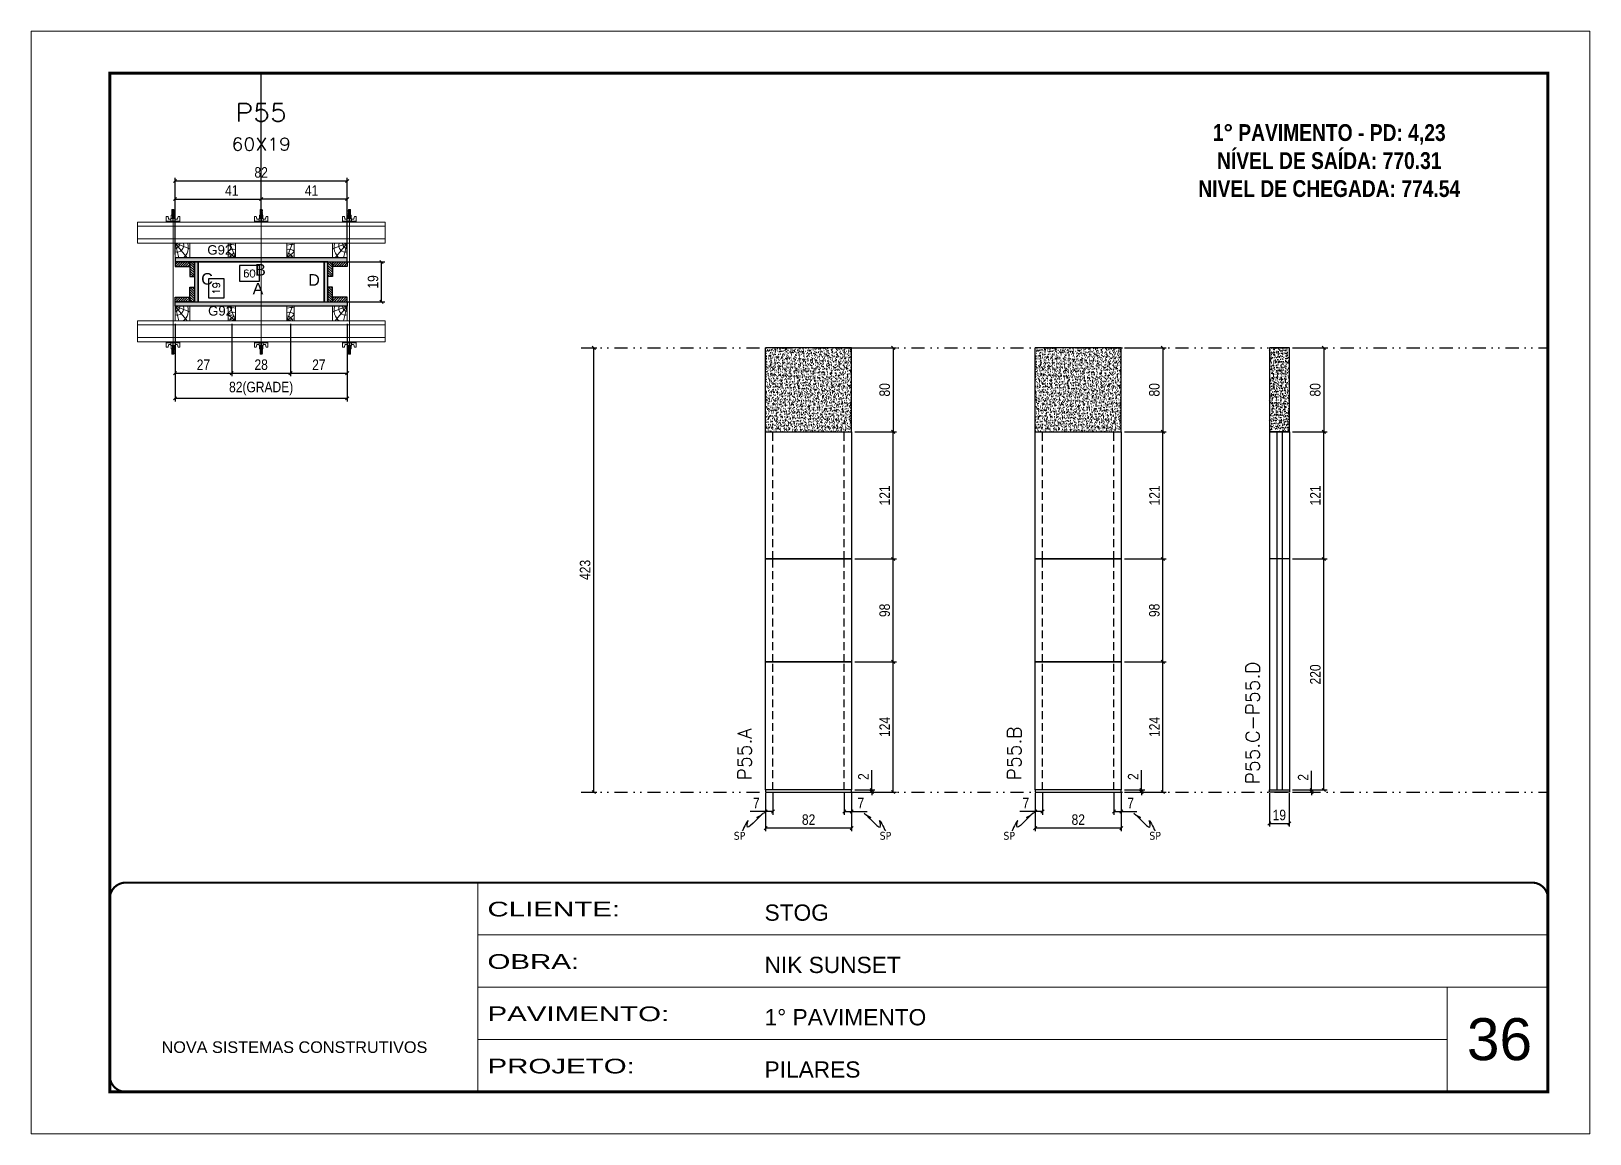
# Model space of a CAD drawing. Header units: millimetres. Extents: x 787 to 8287, y -592 to 17063.
# Drawn here: x 6180 to 7665, y 1706 to 2756 of the extents above; entities that cross this region are included whole.
import ezdxf
from ezdxf.enums import TextEntityAlignment as Align

# ---------------------------------------------------------------- set-up
doc = ezdxf.new("R2010")
doc.units = ezdxf.units.MM
for name, pattern in [('CONTINUO', [0]), ('DASHED', [0.75, 0.5, -0.25]), ('DIVIDE2', [0.625, 0.25, -0.125, 0, -0.125, 0, -0.125]), ('HIDDEN', [0.375, 0.25, -0.125])]:
    doc.linetypes.add(name, pattern=pattern)
for name, color, linetype, lineweight in [('CARIMBO', 255, 'Continuous', 9), ('Folhas', 255, 'Continuous', 9), ('Hachura', 251, 'Continuous', 9), ('Madeira', 126, 'Continuous', 18), ('Perfil Metálico', 224, 'Continuous', 18), ('SARRAFO DE PRESSAO', 251, 'DASHED', 9), ('Texto Seção', 7, 'Continuous', 15)]:
    doc.layers.add(name, color=color, linetype=linetype, lineweight=lineweight)
for name, color, linetype in [('CHAPA', 1, 'Continuous'), ('COTA', 241, 'Continuous'), ('Cota Seção (2x)', 241, 'Continuous'), ('MEIO_PONT', 93, 'Continuous'), ('NOMENCLATURA', 7, 'Continuous'), ('Nível', 160, 'Continuous'), ('Painéis', 200, 'Continuous'), ('SARR_2.2x7', 40, 'Continuous'), ('SARRAFO', 251, 'Continuous'), ('Sarrafo de Pressão', 42, 'HIDDEN'), ('texto', 7, 'Continuous'), ('Texto de Titulo', 7, 'Continuous'), ('Texto Qtd Sarr', 242, 'Continuous'), ('TEXTO_GERAL', 7, 'Continuous')]:
    doc.layers.add(name, color=color, linetype=linetype)
doc.styles.add('ARIAL', font='arial.ttf')
doc.styles.add('COTA TECNICA', font='techl___.ttf', dxfattribs={"height": 10})
doc.styles.add('COTA TECNICA 2X', font='techl___.ttf', dxfattribs={"height": 10})
doc.styles.add('COTA TECNICA-50', font='techl___.ttf', dxfattribs={"height": 10})
doc.styles.add('REGUA-120', font='ROMANS.shx', dxfattribs={"height": 15})
doc.styles.add('ROMANC', font='techb___.ttf', dxfattribs={"height": 2.5})
doc.styles.add('ROMANS', font='romans.shx')
doc.styles.add('SANSSERIF', font='sas_____.pfb')
doc.styles.get("Standard").update_dxf_attribs({"font": 'arial.ttf'})
doc.styles.add('Tecnologia', font='')
doc.styles.get('Tecnologia').set_extended_font_data('Forgotten Futurist')
doc.dimstyles.new('COTA PAINEL-50', dxfattribs={"dimtxt": 10, "dimasz": 3, "dimexe": 3, "dimexo": 3, "dimgap": 3, "dimtad": 1, "dimdec": 1, "dimzin": 12, "dimdsep": 46, "dimtxsty": 'COTA TECNICA-50', "dimblk1": 'OBLIQUE', "dimblk2": 'OBLIQUE', "dimsah": 1, "dimcen": 0.9, "dimclrd": 4, "dimclre": 4, "dimclrt": 240, "dimadec": 1, "dimazin": 3, "dimtfac": 1, "dimtdec": 1, "dimtmove": 0, "dimatfit": 3, "dimfxl": 0, "dimtolj": 1, "dimtzin": 12, "dimarcsym": 0})
doc.dimstyles.new('PAINEL', dxfattribs={"dimtxt": 10, "dimasz": 3, "dimexe": 3, "dimexo": 3, "dimgap": 3, "dimtad": 1, "dimdec": 1, "dimzin": 12, "dimdsep": 46, "dimtxsty": 'COTA TECNICA', "dimblk1": 'OBLIQUE', "dimblk2": 'OBLIQUE', "dimsah": 1, "dimcen": 0.9, "dimclrd": 4, "dimclre": 4, "dimclrt": 240, "dimadec": 1, "dimazin": 3, "dimtfac": 1, "dimtdec": 1, "dimtmove": 0, "dimatfit": 3, "dimfxl": 0, "dimtolj": 1, "dimtzin": 12, "dimarcsym": 0})
doc.dimstyles.new('SECAO PILAR', dxfattribs={"dimtxt": 10, "dimasz": 3, "dimexe": 3, "dimexo": 3, "dimgap": 3, "dimtad": 1, "dimdec": 1, "dimlfac": 0.5, "dimzin": 12, "dimdsep": 46, "dimtxsty": 'COTA TECNICA 2X', "dimblk1": 'OBLIQUE', "dimblk2": 'OBLIQUE', "dimsah": 1, "dimcen": 0.9, "dimclrd": 256, "dimclre": 256, "dimclrt": 256, "dimadec": 1, "dimazin": 3, "dimtfac": 1, "dimtdec": 1, "dimtmove": 0, "dimatfit": 3, "dimfxl": 0, "dimtolj": 1, "dimtzin": 12, "dimarcsym": 0})
doc.dimstyles.new('SECÇÃO 2', dxfattribs={"dimtxt": 7, "dimasz": 6, "dimexe": 0.18, "dimexo": 2, "dimgap": -4, "dimtad": 3, "dimdec": 1, "dimlfac": 0.5, "dimzin": 12, "dimdsep": 46, "dimtxsty": 'ROMANS', "dimblk": 'ARCHTICK', "dimcen": 0.09, "dimse1": 1, "dimse2": 1, "dimsd1": 1, "dimsd2": 1, "dimclrd": 180, "dimclre": 5, "dimclrt": 1, "dimadec": 0, "dimazin": 3, "dimtfac": 1, "dimtdec": 1, "dimtofl": 0, "dimtmove": 0, "dimatfit": 3, "dimldrblk": 'ARCHTICK', "dimfxl": 0, "dimtolj": 1, "dimtzin": 0, "dimarcsym": 0})
doc.dimstyles.get("Standard").update_dxf_attribs({"dimtxt": 0.18, "dimasz": 0.18, "dimexe": 0.18, "dimexo": 0.0625, "dimgap": 0.09, "dimtad": 0, "dimtih": 1, "dimtoh": 1, "dimdec": 4, "dimzin": 0, "dimdsep": 46, "dimtxsty": 'Standard', "dimcen": 0.09, "dimadec": 0, "dimazin": 0, "dimtfac": 1, "dimtdec": 4, "dimtofl": 0, "dimtmove": 0, "dimatfit": 3, "dimfxl": 0, "dimtolj": 1, "dimtzin": 0, "dimarcsym": 0})
pattern_1 = [(225, (-3021.3023, -20393.6213), (1.12253202, -1.12253202), [])]
pattern_2 = [(225, (-2806.3023, -20393.6213), (1.12253202, -1.12253202), [])]
pattern_3 = [(135, (-16428.1586, 12000.7387), (-1.12253202, -1.12253202), [])]
pattern_4 = [(135, (-16448.1586, 12000.7387), (-1.12253202, -1.12253202), [])]

msp = doc.modelspace()

# ---------------------------------------------------------------- texts
at = {"layer": 'CARIMBO', "style": 'ARIAL'}
msp.add_text('36', height=40, dxfattribs=at).set_placement((7548.36, 1775.69))
at = {"layer": 'NOMENCLATURA', "color": 2, "insert": (7417.24, 2693.68), "char_height": 16, "attachment_point": 2, "style": 'ROMANC'}
msp.add_mtext_dynamic_manual_height_columns('\\P1° PAVIMENTO - PD: 4,23\\PNÍVEL DE SAÍDA: 770.31\\PNIVEL DE CHEGADA: 774.54', width=328.3607, gutter_width=1, heights=[0], dxfattribs=at)
at = {"layer": 'texto', "color": 0, "char_height": 7.5, "attachment_point": 5}
for insert in [(6855.39, 1989.28), (6994.41, 1989.28), (7112.32, 1989.28), (7251.34, 1989.28)]:
    msp.add_mtext('{\\fTahoma|b0|i0|c0|p34;\\C4;SP}', dxfattribs=dict(at, insert=insert))
at = {"layer": 'Texto Seção', "char_height": 13, "width": 285.3299, "attachment_point": 7, "rotation": 90, "style": 'REGUA-120'}
for s, insert in [('\\pt52;P55.C-P55.D', (7350.77, 2038.36)), ('P55.A', (6866.69, 2042.2)), ('P55.B', (7123.63, 2042.2))]:
    msp.add_mtext(s, dxfattribs=dict(at, insert=insert))
at = {"layer": 'TEXTO_GERAL', "color": 0, "linetype": 'Continuous', "style": 'SANSSERIF'}
for p in [(6348.3, 2547.24), (6349.05, 2489.22)]:
    msp.add_text('G92', height=9, dxfattribs=at).set_placement(p, align=Align.MIDDLE_LEFT)
at = {"layer": 'TEXTO_GERAL', "style": 'ARIAL'}
for s, p in [('C', (6348.04, 2519.69)), ('B', (6398.91, 2528.34)), ('A', (6396.57, 2510.37)), ('D', (6449.99, 2518.68))]:
    msp.add_text(s, height=11, dxfattribs=at).set_placement(p, align=Align.MIDDLE_CENTER)

# ---------------------------------------------------------------- blocks, each defined once
blk = doc.blocks.new('9999999999')
at = {"color": 30, "linetype": 'CONTINUO'}
for p, q in [((98564.6, 34230.2), (98564.6, 34429.4)), ((98564.6, 34379.6), (99584, 34379.6)), ((98564.6, 34329.8), (99488, 34329.8)), ((99584, 34329.8), (99488, 34329.8)), ((99488, 34329.8), (99488, 34230.2)), ((98564.6, 34280), (99488, 34280))]:
    blk.add_line(p, q, dxfattribs=at)
at = {"color": 30, "linetype": 'CONTINUO', "const_width": 2}
blk.add_lwpolyline([(99584, 34230.2), (99584, 34414.4, 0.414214), (99569, 34429.4), (98229, 34429.4, 0.414214), (98214, 34414.4), (98214, 34245.2, 0.414214), (98229, 34230.2), (99584, 34230.2)], format="xyb", dxfattribs=at)
at = {"layer": 'Folhas'}
blk.add_lwpolyline([(98139, 34190.2), (99624, 34190.2), (99624, 35240.2), (98139, 35240.2)], close=True, dxfattribs=at)
at = {"layer": 'Folhas', "color": 30, "const_width": 3}
blk.add_lwpolyline([(98214, 34230.2), (99584, 34230.2), (99584, 35200.2), (98214, 35200.2)], close=True, dxfattribs=at)
at = {"color": 7, "linetype": 'Continuous', "ltscale": 5, "style": 'ARIAL'}
for s, height, p in [('STOG', 15.48, (98837.7, 34393.1)), ('NIK SUNSET', 15.48, (98837.7, 34343.3)), ('1° PAVIMENTO', 15.483, (98837.7, 34293.5)), ('NOVA SISTEMAS CONSTRUTIVOS', 11.059, (98263.2, 34267.2)), ('PILARES', 15.48, (98837.7, 34243.7))]:
    blk.add_text(s, height=height, dxfattribs=at).set_placement(p)
at = {"layer": 'Folhas', "color": 7, "style": 'Tecnologia', "width": 1.5}
for s, p in [('CLIENTE:', (98573.7, 34397.2)), ('OBRA:', (98573.7, 34347.3)), ('PAVIMENTO:', (98573.7, 34297.5)), ('PROJETO:', (98573.7, 34247.7))]:
    blk.add_text(s, height=14, dxfattribs=at).set_placement(p)
blk = doc.blocks.new('titulo1')
at = {"layer": 'Defpoints', "color": 252, "linetype": 'HIDDEN', "ltscale": 2}
blk.add_line((0, 0), (0, 125), dxfattribs=at)
at = {"layer": 'Defpoints', "style": 'ROMANS', "oblique": 15}
blk.add_attdef('FOLHA', text='', height=10, dxfattribs=at).set_placement((0, 15.6), align=Align.MIDDLE_CENTER)
at = {"layer": 'Texto Qtd Sarr', "color": 3, "style": 'ROMANS', "oblique": 15}
for tag, height, p in [('TITULO', 17, (0, 71.4)), ('SEÇÃO', 12, (0, 41.5))]:
    blk.add_attdef(tag, text='', height=height, dxfattribs=at).set_placement(p, align=Align.MIDDLE_CENTER)
blk = doc.blocks.new('*D450')
at = {"layer": 'Cota Seção (2x)', "color": 180, "lineweight": -2}
for p, q in [((6397.9, 2532.4), (6378.9, 2532.4)), ((6378.9, 2532.4), (6378.9, 2517.4)), ((6397.9, 2517.4), (6397.9, 2532.4)), ((6378.9, 2517.4), (6397.9, 2517.4))]:
    blk.add_line(p, q, dxfattribs=at)
at = {"layer": 'Defpoints', "color": 0}
for p in [(6459.6, 2513.4), (6339.6, 2497.8), (6459.6, 2497.8)]:
    blk.add_point(p, dxfattribs=at)
at = {"layer": 'Cota Seção (2x)', "color": 1, "insert": (6388.4, 2524.9), "char_height": 7, "attachment_point": 5, "style": 'ROMANS'}
blk.add_mtext('\\A1;60', dxfattribs=at)
blk = doc.blocks.new('_ArchTick')
at = {"color": 0, "linetype": 'ByBlock', "const_width": 0.15}
blk.add_lwpolyline([(-0.5, -0.5), (0.5, 0.5)], dxfattribs=at)
blk = doc.blocks.new('*D451')
at = {"layer": 'Cota Seção (2x)', "color": 180, "lineweight": -2}
for p, q in [((6364.4, 2519.7), (6349.4, 2519.7)), ((6349.4, 2519.7), (6349.4, 2501.7)), ((6364.4, 2501.7), (6364.4, 2519.7)), ((6349.4, 2501.7), (6364.4, 2501.7))]:
    blk.add_line(p, q, dxfattribs=at)
at = {"layer": 'Defpoints', "color": 0}
for p in [(6339.6, 2535.8), (6368.4, 2535.8), (6339.6, 2497.8)]:
    blk.add_point(p, dxfattribs=at)
at = {"layer": 'Cota Seção (2x)', "color": 1, "insert": (6356.9, 2510.7), "char_height": 7, "attachment_point": 5, "rotation": 90, "style": 'ROMANS'}
blk.add_mtext('\\A1;19', dxfattribs=at)
blk = doc.blocks.new('_Oblique')
at = {"color": 0, "linetype": 'ByBlock', "lineweight": -2}
blk.add_line((-0.5, -0.5), (0.5, 0.5), dxfattribs=at)
blk = doc.blocks.new('*D1267')
at = {"layer": 'Cota Seção (2x)', "lineweight": -2}
for p, q in [((6466.2, 2535.8), (6517.3, 2535.8)), ((6514.3, 2497.8), (6514.3, 2535.8)), ((6466.2, 2497.8), (6517.3, 2497.8))]:
    blk.add_line(p, q, dxfattribs=at)
at = {"layer": 'Defpoints', "color": 0}
for p in [(6463.2, 2535.8), (6514.3, 2535.8), (6463.2, 2497.8)]:
    blk.add_point(p, dxfattribs=at)
at = {"layer": 'Cota Seção (2x)', "lineweight": -2, "xscale": 3, "yscale": 3, "zscale": 3}
for p, rotation in [((6514.3, 2535.8), 90), ((6514.3, 2497.8), 270)]:
    blk.add_blockref('_Oblique', p, dxfattribs=dict(at, rotation=rotation))
at = {"layer": 'Cota Seção (2x)', "insert": (6506.2, 2516.8), "char_height": 10, "attachment_point": 5, "rotation": 90, "style": 'COTA TECNICA 2X'}
blk.add_mtext('\\A1;19', dxfattribs=at)
blk = doc.blocks.new('*D452')
at = {"layer": 'Cota Seção (2x)', "lineweight": -2}
for p, q in [((6317.6, 2476.8), (6317.6, 2403)), ((6481.6, 2476.8), (6481.6, 2403)), ((6317.6, 2406), (6481.6, 2406))]:
    blk.add_line(p, q, dxfattribs=at)
at = {"layer": 'Defpoints', "color": 0}
for p in [(6317.6, 2479.8), (6481.6, 2479.8), (6481.6, 2406)]:
    blk.add_point(p, dxfattribs=at)
at = {"layer": 'Cota Seção (2x)', "lineweight": -2, "xscale": 3, "yscale": 3, "zscale": 3, "rotation": 180}
blk.add_blockref('_Oblique', (6317.6, 2406), dxfattribs=at)
at = {"layer": 'Cota Seção (2x)', "lineweight": -2, "xscale": 3, "yscale": 3, "zscale": 3}
blk.add_blockref('_Oblique', (6481.6, 2406), dxfattribs=at)
at = {"layer": 'Cota Seção (2x)', "insert": (6399.6, 2415.2), "char_height": 10, "attachment_point": 5, "style": 'COTA TECNICA 2X'}
blk.add_mtext('\\A1;82(GRADE)', dxfattribs=at)
blk = doc.blocks.new('*D453')
at = {"layer": 'Cota Seção (2x)', "lineweight": -2}
for p, q in [((6427.6, 2476.8), (6427.6, 2426.9)), ((6481.6, 2476.8), (6481.6, 2426.9)), ((6427.6, 2429.9), (6481.6, 2429.9))]:
    blk.add_line(p, q, dxfattribs=at)
at = {"layer": 'Defpoints', "color": 0}
for p in [(6427.6, 2479.8), (6481.6, 2479.8), (6481.6, 2429.9)]:
    blk.add_point(p, dxfattribs=at)
at = {"layer": 'Cota Seção (2x)', "lineweight": -2, "xscale": 3, "yscale": 3, "zscale": 3, "rotation": 180}
blk.add_blockref('_Oblique', (6427.6, 2429.9), dxfattribs=at)
at = {"layer": 'Cota Seção (2x)', "lineweight": -2, "xscale": 3, "yscale": 3, "zscale": 3}
blk.add_blockref('_Oblique', (6481.6, 2429.9), dxfattribs=at)
at = {"layer": 'Cota Seção (2x)', "insert": (6454.6, 2437.9), "char_height": 10, "attachment_point": 5, "style": 'COTA TECNICA 2X'}
blk.add_mtext('\\A1;27', dxfattribs=at)
blk = doc.blocks.new('*D454')
at = {"layer": 'Cota Seção (2x)', "lineweight": -2}
for p, q in [((6317.6, 2476.8), (6317.6, 2426.9)), ((6371.6, 2476.8), (6371.6, 2426.9)), ((6317.6, 2429.9), (6371.6, 2429.9))]:
    blk.add_line(p, q, dxfattribs=at)
at = {"layer": 'Defpoints', "color": 0}
for p in [(6317.6, 2479.8), (6371.6, 2479.8), (6371.6, 2429.9)]:
    blk.add_point(p, dxfattribs=at)
at = {"layer": 'Cota Seção (2x)', "lineweight": -2, "xscale": 3, "yscale": 3, "zscale": 3, "rotation": 180}
blk.add_blockref('_Oblique', (6317.6, 2429.9), dxfattribs=at)
at = {"layer": 'Cota Seção (2x)', "lineweight": -2, "xscale": 3, "yscale": 3, "zscale": 3}
blk.add_blockref('_Oblique', (6371.6, 2429.9), dxfattribs=at)
at = {"layer": 'Cota Seção (2x)', "insert": (6344.6, 2437.9), "char_height": 10, "attachment_point": 5, "style": 'COTA TECNICA 2X'}
blk.add_mtext('\\A1;27', dxfattribs=at)
blk = doc.blocks.new('*D455')
at = {"layer": 'Cota Seção (2x)', "lineweight": -2}
for p, q in [((6371.6, 2476.8), (6371.6, 2426.9)), ((6427.6, 2476.8), (6427.6, 2426.9)), ((6371.6, 2429.9), (6427.6, 2429.9))]:
    blk.add_line(p, q, dxfattribs=at)
at = {"layer": 'Defpoints', "color": 0}
for p in [(6371.6, 2479.8), (6427.6, 2479.8), (6427.6, 2429.9)]:
    blk.add_point(p, dxfattribs=at)
at = {"layer": 'Cota Seção (2x)', "lineweight": -2, "xscale": 3, "yscale": 3, "zscale": 3, "rotation": 180}
blk.add_blockref('_Oblique', (6371.6, 2429.9), dxfattribs=at)
at = {"layer": 'Cota Seção (2x)', "lineweight": -2, "xscale": 3, "yscale": 3, "zscale": 3}
blk.add_blockref('_Oblique', (6427.6, 2429.9), dxfattribs=at)
at = {"layer": 'Cota Seção (2x)', "insert": (6399.6, 2437.9), "char_height": 10, "attachment_point": 5, "style": 'COTA TECNICA 2X'}
blk.add_mtext('\\A1;28', dxfattribs=at)
blk = doc.blocks.new('*D456')
at = {"layer": 'Cota Seção (2x)', "lineweight": -2}
for p, q in [((6317.6, 2542.8), (6317.6, 2615.9)), ((6481.6, 2542.8), (6481.6, 2615.9)), ((6317.6, 2612.9), (6481.6, 2612.9))]:
    blk.add_line(p, q, dxfattribs=at)
at = {"layer": 'Defpoints', "color": 0}
for p in [(6481.6, 2612.9), (6317.6, 2539.8), (6481.6, 2539.8)]:
    blk.add_point(p, dxfattribs=at)
at = {"layer": 'Cota Seção (2x)', "lineweight": -2, "xscale": 3, "yscale": 3, "zscale": 3, "rotation": 180}
blk.add_blockref('_Oblique', (6317.6, 2612.9), dxfattribs=at)
at = {"layer": 'Cota Seção (2x)', "lineweight": -2, "xscale": 3, "yscale": 3, "zscale": 3}
blk.add_blockref('_Oblique', (6481.6, 2612.9), dxfattribs=at)
at = {"layer": 'Cota Seção (2x)', "insert": (6399.6, 2621), "char_height": 10, "attachment_point": 5, "style": 'COTA TECNICA 2X'}
blk.add_mtext('\\A1;82', dxfattribs=at)
blk = doc.blocks.new('*D457')
at = {"layer": 'Cota Seção (2x)', "lineweight": -2}
for p, q in [((6317.6, 2576.8), (6317.6, 2598.7)), ((6317.6, 2595.7), (6399.6, 2595.7)), ((6399.6, 2576.8), (6399.6, 2598.7))]:
    blk.add_line(p, q, dxfattribs=at)
at = {"layer": 'Defpoints', "color": 0}
for p in [(6399.6, 2595.7), (6317.6, 2573.8), (6399.6, 2573.8)]:
    blk.add_point(p, dxfattribs=at)
at = {"layer": 'Cota Seção (2x)', "lineweight": -2, "xscale": 3, "yscale": 3, "zscale": 3, "rotation": 180}
blk.add_blockref('_Oblique', (6317.6, 2595.7), dxfattribs=at)
at = {"layer": 'Cota Seção (2x)', "lineweight": -2, "xscale": 3, "yscale": 3, "zscale": 3}
blk.add_blockref('_Oblique', (6399.6, 2595.7), dxfattribs=at)
at = {"layer": 'Cota Seção (2x)', "insert": (6371.6, 2603.8), "char_height": 10, "attachment_point": 5, "style": 'COTA TECNICA 2X'}
blk.add_mtext('\\A1;41', dxfattribs=at)
blk = doc.blocks.new('*D458')
at = {"layer": 'Cota Seção (2x)', "lineweight": -2}
for p, q in [((6399.6, 2576.8), (6399.6, 2598.7)), ((6481.6, 2595.7), (6399.6, 2595.7)), ((6481.6, 2576.8), (6481.6, 2598.7))]:
    blk.add_line(p, q, dxfattribs=at)
at = {"layer": 'Defpoints', "color": 0}
for p in [(6399.6, 2595.7), (6399.6, 2573.8), (6481.6, 2573.8)]:
    blk.add_point(p, dxfattribs=at)
at = {"layer": 'Cota Seção (2x)', "lineweight": -2, "xscale": 3, "yscale": 3, "zscale": 3, "rotation": 180}
blk.add_blockref('_Oblique', (6399.6, 2595.7), dxfattribs=at)
at = {"layer": 'Cota Seção (2x)', "lineweight": -2, "xscale": 3, "yscale": 3, "zscale": 3}
blk.add_blockref('_Oblique', (6481.6, 2595.7), dxfattribs=at)
at = {"layer": 'Cota Seção (2x)', "insert": (6447.6, 2603.8), "char_height": 10, "attachment_point": 5, "style": 'COTA TECNICA 2X'}
blk.add_mtext('\\A1;41', dxfattribs=at)
blk = doc.blocks.new('C')
at = {"layer": 'Hachura', "color": 0}
for p, q in [((0, 3.22), (0, -3.22)), ((0.45, 3.22), (0, 3.22)), ((0.46, 3.16), (0, 3.16)), ((0.46, 3.05), (0, 3.05)), ((0.46, 2.88), (0, 2.88)), ((0, 2.75), (0, -1.16)), ((0.46, 2.65), (0, 2.65)), ((0.46, 2.23), (0, 2.23)), ((0.46, 1.51), (0, 1.51)), ((0.39, 0.49), (0.17, 0.49)), ((0.45, -3.23), (0.45, 3.22)), ((0.45, 3.22), (2.58, 3.22)), ((1.74, 0.97), (0.45, 0.97)), ((1.45, 0.1), (0.45, 0.1)), ((1.35, 1.94), (1.35, 0.96)), ((2.58, 2.39), (1.47, 2.09)), ((1.74, -0.97), (1.74, 0.97)), ((1.74, 0.97), (1.74, 0.84)), ((1.74, 0.97), (1.74, 0.84)), ((1.74, 0.84), (3.35, 0.84)), ((3.35, 0.45), (1.74, 0.45)), ((2.58, 3.22), (2.58, 2.39)), ((3.32, 0.84), (3.32, -0.84)), ((3.35, 0.84), (3.35, -0.84)), ((3.68, 0.45), (3.35, 0.45)), ((3.84, -0.52), (3.35, 0.45)), ((3.35, 0.06), (3.67, -0.57)), ((3.68, 0.45), (4.16, -0.52)), ((3.72, 0.5), (4.25, -0.57)), ((4.37, -0.55), (3.83, 0.53)), ((4.15, 0.45), (3.93, 0.45)), ((4.42, -0.52), (3.93, 0.45)), ((4.15, 0.45), (4.26, 0.45)), ((4.26, 0.45), (4.74, -0.52)), ((4.3, 0.5), (4.83, -0.57)), ((4.95, -0.55), (4.41, 0.53)), ((4.51, 0.45), (4.84, 0.45)), ((5, -0.52), (4.51, 0.45)), ((4.84, 0.45), (5.32, -0.52)), ((4.88, 0.5), (5.41, -0.57)), ((5.53, -0.55), (4.99, 0.53)), ((5.58, -0.52), (5.09, 0.45)), ((5.42, 0.45), (5.09, 0.45)), ((5.58, -0.52), (5.09, 0.45)), ((5.42, 0.45), (5.74, -0.19)), ((5.46, 0.5), (5.74, -0.07)), ((5.74, 0.19), (5.57, 0.53)), ((5.74, 0.32), (5.68, 0.45)), ((5.68, 0.45), (5.74, 0.45)), ((5.74, 0.45), (5.9, 0.29)), ((5.74, 0.45), (5.74, -0.52)), ((5.9, -0.36), (5.9, 0.29)), ((0.45, 0), (0, 0)), ((0.46, -1.52), (0, -1.52)), ((0.46, -2.23), (0, -2.23)), ((0.46, -2.65), (0, -2.65)), ((0.46, -2.88), (0, -2.88)), ((0.46, -3.05), (0, -3.05)), ((0.46, -3.16), (0, -3.16)), ((0, -3.22), (2.57, -3.22)), ((0.08, -0.48), (0.29, -0.48)), ((0.29, -0.48), (0.4, -0.48)), ((0.45, 0), (0.45, -0.97)), ((0.45, -0.16), (1.45, -0.16)), ((0.45, -0.65), (0.45, -0.32)), ((0.45, -3.23), (0.45, -0.65)), ((0.45, -0.97), (1.74, -0.97)), ((1.35, -1.94), (1.35, -0.97)), ((2.58, -2.39), (1.47, -2.1)), ((3.35, -0.32), (1.74, -0.32)), ((3.35, -0.84), (1.74, -0.84)), ((2.58, -3.23), (2.58, -2.39)), ((3.35, -0.07), (3.58, -0.52)), ((3.35, -0.52), (3.58, -0.52)), ((3.84, -0.52), (4.16, -0.52)), ((4.42, -0.52), (4.74, -0.52)), ((4.63, -0.52), (4.74, -0.52)), ((5, -0.52), (5.32, -0.52)), ((5.58, -0.52), (5.74, -0.52)), ((5.74, -0.52), (5.9, -0.36)), ((5.74, -0.52), (5.74, -0.52))]:
    blk.add_line(p, q, dxfattribs=at)
for centre, radius, start, end in [((1.52, 1.94), 0.161, 104.74356, 180), ((1.44, -0.03), 0.129, 272.69497, 87.30503), ((3.81, 0.39), 0.143, 25.56881, 154.43119), ((4.39, 0.39), 0.143, 25.56881, 154.43119), ((4.97, 0.39), 0.143, 25.56881, 154.43119), ((5.55, 0.39), 0.143, 25.56881, 154.43119), ((0.17, -0.37), 0.174, 221.74404, 317.85924), ((1.52, -1.94), 0.161, 180, 255.25644), ((3.71, -0.4), 0.174, 222.14076, 318.25596), ((4.29, -0.4), 0.174, 222.14076, 318.25596), ((4.87, -0.4), 0.174, 222.14076, 318.25596), ((5.45, -0.4), 0.174, 222.14076, 318.25596), ((5.61, -0.4), 0.174, 317.85924, 318.25596)]:
    blk.add_arc(centre, radius, start, end, dxfattribs=at)
blk = doc.blocks.new('PONTALETE')
at = {"layer": 'Madeira'}
for q in [(2.71, 7), (7, 5.76), (7, 1.74)]:
    blk.add_line((0, 0), q, dxfattribs=at)
blk.add_lwpolyline([(0, 0), (7, 0), (7, 7), (0, 7)], close=True, dxfattribs=at)
for centre, radius, start, end in [((2.04, 0.06), 6.23, 37.28179, 109.09128), ((1.09, 0.9), 3.19, 343.60304, 109.98471), ((-0.21, -0.78), 3.09, 14.63219, 86.0383)]:
    blk.add_arc(centre, radius, start, end, dxfattribs=at)
blk = doc.blocks.new('MEIO PONTALETE')
at = {"layer": 'Madeira'}
for q in [(2.71, 7), (3.5, 2.88), (3.5, 0.87)]:
    blk.add_line((0, 0), q, dxfattribs=at)
blk.add_lwpolyline([(0, 0), (3.5, 0), (3.5, 7), (0, 7)], close=True, dxfattribs=at)
for centre, radius, start, end in [((2.04, 0.06), 6.23, 76.44987, 109.09128), ((1.09, 0.9), 3.19, 40.90626, 109.98471), ((-0.21, -0.78), 3.09, 14.63219, 86.0383)]:
    blk.add_arc(centre, radius, start, end, dxfattribs=at)
blk = doc.blocks.new('*D1376')
at = {"layer": 'COTA', "color": 4, "lineweight": -2}
for p, q in [((6707.7, 2454), (6719.5, 2454)), ((6716.5, 2031), (6716.5, 2454)), ((6707.7, 2031), (6719.5, 2031))]:
    blk.add_line(p, q, dxfattribs=at)
at = {"layer": 'Defpoints', "color": 0}
for p in [(6704.7, 2454), (6716.5, 2454), (6704.7, 2031)]:
    blk.add_point(p, dxfattribs=at)
at = {"layer": 'COTA', "color": 4, "lineweight": -2, "xscale": 3, "yscale": 3, "zscale": 3}
for p, rotation in [((6716.5, 2454), 90), ((6716.5, 2031), 270)]:
    blk.add_blockref('_Oblique', p, dxfattribs=dict(at, rotation=rotation))
at = {"layer": 'COTA', "color": 240, "insert": (6708.3, 2242.5), "char_height": 10, "attachment_point": 5, "rotation": 90, "style": 'COTA TECNICA-50'}
blk.add_mtext('\\A1;423', dxfattribs=at)
blk = doc.blocks.new('*D813')
at = {"layer": 'COTA', "color": 4, "lineweight": -2}
for p, q in [((6880.2, 2030), (6880.2, 1993.6)), ((6962.2, 2030), (6962.2, 1993.6)), ((6962.2, 1996.6), (6880.2, 1996.6))]:
    blk.add_line(p, q, dxfattribs=at)
at = {"layer": 'Defpoints', "color": 0}
for p in [(6880.2, 2033), (6962.2, 2033), (6880.2, 1996.6)]:
    blk.add_point(p, dxfattribs=at)
at = {"layer": 'COTA', "color": 4, "lineweight": -2, "xscale": 3, "yscale": 3, "zscale": 3, "rotation": 180}
blk.add_blockref('_Oblique', (6880.2, 1996.6), dxfattribs=at)
at = {"layer": 'COTA', "color": 4, "lineweight": -2, "xscale": 3, "yscale": 3, "zscale": 3}
blk.add_blockref('_Oblique', (6962.2, 1996.6), dxfattribs=at)
at = {"layer": 'COTA', "color": 240, "insert": (6921.2, 2004.7), "char_height": 10, "attachment_point": 5, "style": 'COTA TECNICA'}
blk.add_mtext('\\A1;82', dxfattribs=at)
blk = doc.blocks.new('*D814')
at = {"layer": 'COTA', "color": 4, "lineweight": -2}
for p, q in [((6955.2, 2030), (6955.2, 2009.4)), ((6962.2, 2028), (6962.2, 2009.4)), ((6955.2, 2012.4), (6962.2, 2012.4)), ((6962.2, 2012.4), (6976.9, 2012.4))]:
    blk.add_line(p, q, dxfattribs=at)
at = {"layer": 'Defpoints', "color": 0}
for p in [(6955.2, 2033), (6962.2, 2031), (6962.2, 2012.4)]:
    blk.add_point(p, dxfattribs=at)
at = {"layer": 'COTA', "color": 4, "lineweight": -2, "xscale": 3, "yscale": 3, "zscale": 3, "rotation": 180}
blk.add_blockref('_Oblique', (6955.2, 2012.4), dxfattribs=at)
at = {"layer": 'COTA', "color": 4, "lineweight": -2, "xscale": 3, "yscale": 3, "zscale": 3}
blk.add_blockref('_Oblique', (6962.2, 2012.4), dxfattribs=at)
at = {"layer": 'COTA', "color": 240, "insert": (6971, 2020.5), "char_height": 10, "attachment_point": 5, "style": 'COTA TECNICA-50'}
blk.add_mtext('\\A1;7', dxfattribs=at)
blk = doc.blocks.new('*D861')
at = {"layer": 'COTA', "color": 4, "lineweight": -2}
for p, q in [((6880.2, 2028), (6880.2, 2009.4)), ((6887.2, 2030), (6887.2, 2009.4)), ((6880.2, 2012.4), (6865.4, 2012.4)), ((6887.2, 2012.4), (6880.2, 2012.4))]:
    blk.add_line(p, q, dxfattribs=at)
at = {"layer": 'Defpoints', "color": 0}
for p in [(6880.2, 2031), (6887.2, 2033), (6880.2, 2012.4)]:
    blk.add_point(p, dxfattribs=at)
at = {"layer": 'COTA', "color": 4, "lineweight": -2, "xscale": 3, "yscale": 3, "zscale": 3, "rotation": 180}
blk.add_blockref('_Oblique', (6880.2, 2012.4), dxfattribs=at)
at = {"layer": 'COTA', "color": 4, "lineweight": -2, "xscale": 3, "yscale": 3, "zscale": 3}
blk.add_blockref('_Oblique', (6887.2, 2012.4), dxfattribs=at)
at = {"layer": 'COTA', "color": 240, "insert": (6871.3, 2020.5), "char_height": 10, "attachment_point": 5, "style": 'COTA TECNICA-50'}
blk.add_mtext('\\A1;7', dxfattribs=at)
blk = doc.blocks.new('*D862')
at = {"layer": 'COTA', "color": 4, "linetype": 'ByBlock', "lineweight": -2}
for p, q in [((6965.2, 2155), (7004.8, 2155)), ((7001.8, 2031), (7001.8, 2155)), ((6965.2, 2031), (7004.8, 2031))]:
    blk.add_line(p, q, dxfattribs=at)
at = {"layer": 'Defpoints', "color": 0, "linetype": 'ByBlock'}
for p in [(6962.2, 2155), (7001.8, 2155), (6962.2, 2031)]:
    blk.add_point(p, dxfattribs=at)
at = {"layer": 'COTA', "color": 4, "linetype": 'ByBlock', "lineweight": -2, "xscale": 3, "yscale": 3, "zscale": 3}
for p, rotation in [((7001.8, 2155), 90), ((7001.8, 2031), 270)]:
    blk.add_blockref('_Oblique', p, dxfattribs=dict(at, rotation=rotation))
at = {"layer": 'COTA', "color": 240, "linetype": 'ByBlock', "insert": (6993.7, 2093), "char_height": 10, "attachment_point": 5, "rotation": 90, "style": 'COTA TECNICA'}
blk.add_mtext('\\A1;124', dxfattribs=at)
blk = doc.blocks.new('*D863')
at = {"layer": 'COTA', "color": 4, "lineweight": -2}
for p, q in [((6981.4, 2033), (6981.4, 2051.8)), ((6965.2, 2033), (6984.4, 2033)), ((6965.2, 2031), (6984.4, 2031)), ((6981.4, 2031), (6981.4, 2033)), ((6981.4, 2031), (6981.4, 2028))]:
    blk.add_line(p, q, dxfattribs=at)
at = {"layer": 'Defpoints', "color": 0}
for p in [(6962.2, 2033), (6962.2, 2031), (6981.4, 2031)]:
    blk.add_point(p, dxfattribs=at)
at = {"layer": 'COTA', "color": 4, "lineweight": -2, "xscale": 3, "yscale": 3, "zscale": 3}
for p, rotation in [((6981.4, 2033), 270), ((6981.4, 2031), 90)]:
    blk.add_blockref('_Oblique', p, dxfattribs=dict(at, rotation=rotation))
at = {"layer": 'COTA', "color": 240, "insert": (6973.4, 2045.7), "char_height": 10, "attachment_point": 5, "rotation": 90, "style": 'COTA TECNICA-50'}
blk.add_mtext('\\A1;2', dxfattribs=at)
blk = doc.blocks.new('*D864')
at = {"layer": 'COTA', "color": 4, "linetype": 'ByBlock', "lineweight": -2}
for p, q in [((6965.2, 2155), (7004.8, 2155)), ((7001.8, 2031), (7001.8, 2155)), ((6965.2, 2031), (7004.8, 2031))]:
    blk.add_line(p, q, dxfattribs=at)
at = {"layer": 'Defpoints', "color": 0, "linetype": 'ByBlock'}
for p in [(6962.2, 2155), (7001.8, 2155), (6962.2, 2031)]:
    blk.add_point(p, dxfattribs=at)
at = {"layer": 'COTA', "color": 4, "linetype": 'ByBlock', "lineweight": -2, "xscale": 3, "yscale": 3, "zscale": 3}
for p, rotation in [((7001.8, 2155), 90), ((7001.8, 2031), 270)]:
    blk.add_blockref('_Oblique', p, dxfattribs=dict(at, rotation=rotation))
at = {"layer": 'COTA', "color": 240, "linetype": 'ByBlock', "insert": (6993.7, 2093), "char_height": 10, "attachment_point": 5, "rotation": 90, "style": 'COTA TECNICA'}
blk.add_mtext('\\A1;124', dxfattribs=at)
blk = doc.blocks.new('*D865')
at = {"layer": 'COTA', "color": 4, "lineweight": -2}
for p, q in [((6965.2, 2374), (7004.8, 2374)), ((7001.8, 2253), (7001.8, 2374)), ((6965.2, 2253), (7004.8, 2253))]:
    blk.add_line(p, q, dxfattribs=at)
at = {"layer": 'Defpoints', "color": 0}
for p in [(6962.2, 2374), (7001.8, 2374), (6962.2, 2253)]:
    blk.add_point(p, dxfattribs=at)
at = {"layer": 'COTA', "color": 4, "lineweight": -2, "xscale": 3, "yscale": 3, "zscale": 3}
for p, rotation in [((7001.8, 2374), 90), ((7001.8, 2253), 270)]:
    blk.add_blockref('_Oblique', p, dxfattribs=dict(at, rotation=rotation))
at = {"layer": 'COTA', "color": 240, "insert": (6993.7, 2313.5), "char_height": 10, "attachment_point": 5, "rotation": 90, "style": 'COTA TECNICA-50'}
blk.add_mtext('\\A1;121', dxfattribs=at)
blk = doc.blocks.new('*D866')
at = {"layer": 'COTA', "color": 4, "lineweight": -2}
for p, q in [((6965.2, 2454), (7004.8, 2454)), ((7001.8, 2454), (7001.8, 2374)), ((6965.2, 2374), (7004.8, 2374))]:
    blk.add_line(p, q, dxfattribs=at)
at = {"layer": 'Defpoints', "color": 0}
for p in [(6962.2, 2454), (6962.2, 2374), (7001.8, 2374)]:
    blk.add_point(p, dxfattribs=at)
at = {"layer": 'COTA', "color": 4, "lineweight": -2, "xscale": 3, "yscale": 3, "zscale": 3}
for p, rotation in [((7001.8, 2454), 90), ((7001.8, 2374), 270)]:
    blk.add_blockref('_Oblique', p, dxfattribs=dict(at, rotation=rotation))
at = {"layer": 'COTA', "color": 240, "insert": (6993.7, 2414), "char_height": 10, "attachment_point": 5, "rotation": 90, "style": 'COTA TECNICA-50'}
blk.add_mtext('\\A1;80', dxfattribs=at)
blk = doc.blocks.new('*D867')
at = {"layer": 'COTA', "color": 4, "lineweight": -2}
for p, q in [((7360.2, 2030), (7360.2, 1998.1)), ((7379.2, 2030), (7379.2, 1998.1)), ((7360.2, 2001.1), (7379.2, 2001.1))]:
    blk.add_line(p, q, dxfattribs=at)
at = {"layer": 'Defpoints', "color": 0}
for p in [(7360.2, 2033), (7379.2, 2033), (7379.2, 2001.1)]:
    blk.add_point(p, dxfattribs=at)
at = {"layer": 'COTA', "color": 4, "lineweight": -2, "xscale": 3, "yscale": 3, "zscale": 3, "rotation": 180}
blk.add_blockref('_Oblique', (7360.2, 2001.1), dxfattribs=at)
at = {"layer": 'COTA', "color": 4, "lineweight": -2, "xscale": 3, "yscale": 3, "zscale": 3}
blk.add_blockref('_Oblique', (7379.2, 2001.1), dxfattribs=at)
at = {"layer": 'COTA', "color": 240, "insert": (7369.7, 2009.1), "char_height": 10, "attachment_point": 5, "style": 'COTA TECNICA'}
blk.add_mtext('\\A1;19', dxfattribs=at)
blk = doc.blocks.new('*D868')
at = {"layer": 'COTA', "color": 4, "lineweight": -2}
for p, q in [((7400.4, 2033), (7400.4, 2051.1)), ((7382.2, 2033), (7403.4, 2033)), ((7382.2, 2031), (7403.4, 2031)), ((7400.4, 2031), (7400.4, 2033)), ((7400.4, 2031), (7400.4, 2028))]:
    blk.add_line(p, q, dxfattribs=at)
at = {"layer": 'Defpoints', "color": 0}
for p in [(7379.2, 2033), (7379.2, 2031), (7400.4, 2033)]:
    blk.add_point(p, dxfattribs=at)
at = {"layer": 'COTA', "color": 4, "lineweight": -2, "xscale": 3, "yscale": 3, "zscale": 3}
for p, rotation in [((7400.4, 2033), 270), ((7400.4, 2031), 90)]:
    blk.add_blockref('_Oblique', p, dxfattribs=dict(at, rotation=rotation))
at = {"layer": 'COTA', "color": 240, "insert": (7392.4, 2045), "char_height": 10, "attachment_point": 5, "rotation": 90, "style": 'COTA TECNICA-50'}
blk.add_mtext('\\A1;2', dxfattribs=at)
blk = doc.blocks.new('*D1388')
at = {"layer": 'COTA', "color": 4, "linetype": 'ByBlock', "lineweight": -2}
for p, q in [((7382.2, 2454), (7415.1, 2454)), ((7412.1, 2454), (7412.1, 2374)), ((7382.2, 2374), (7415.1, 2374))]:
    blk.add_line(p, q, dxfattribs=at)
at = {"layer": 'Defpoints', "color": 0, "linetype": 'ByBlock'}
for p in [(7379.2, 2454), (7379.2, 2374), (7412.1, 2374)]:
    blk.add_point(p, dxfattribs=at)
at = {"layer": 'COTA', "color": 4, "linetype": 'ByBlock', "lineweight": -2, "xscale": 3, "yscale": 3, "zscale": 3}
for p, rotation in [((7412.1, 2454), 90), ((7412.1, 2374), 270)]:
    blk.add_blockref('_Oblique', p, dxfattribs=dict(at, rotation=rotation))
at = {"layer": 'COTA', "color": 240, "linetype": 'ByBlock', "insert": (7403.9, 2414), "char_height": 10, "attachment_point": 5, "rotation": 90, "style": 'COTA TECNICA'}
blk.add_mtext('\\A1;80', dxfattribs=at)
blk = doc.blocks.new('*D1389')
at = {"layer": 'COTA', "color": 4, "lineweight": -2}
for p, q in [((7382.2, 2374), (7415.1, 2374)), ((7412.1, 2253), (7412.1, 2374)), ((7382.2, 2253), (7415.1, 2253))]:
    blk.add_line(p, q, dxfattribs=at)
at = {"layer": 'Defpoints', "color": 0}
for p in [(7379.2, 2374), (7412.1, 2374), (7379.2, 2253)]:
    blk.add_point(p, dxfattribs=at)
at = {"layer": 'COTA', "color": 4, "lineweight": -2, "xscale": 3, "yscale": 3, "zscale": 3}
for p, rotation in [((7412.1, 2374), 90), ((7412.1, 2253), 270)]:
    blk.add_blockref('_Oblique', p, dxfattribs=dict(at, rotation=rotation))
at = {"layer": 'COTA', "color": 240, "insert": (7404, 2313.5), "char_height": 10, "attachment_point": 5, "rotation": 90, "style": 'COTA TECNICA-50'}
blk.add_mtext('\\A1;121', dxfattribs=at)
blk = doc.blocks.new('*D869')
at = {"layer": 'COTA', "color": 4, "lineweight": -2}
for p, q in [((6965.2, 2253), (7004.8, 2253)), ((7001.8, 2155), (7001.8, 2253)), ((6965.2, 2155), (7004.8, 2155))]:
    blk.add_line(p, q, dxfattribs=at)
at = {"layer": 'Defpoints', "color": 0}
for p in [(6962.2, 2253), (7001.8, 2253), (6962.2, 2155)]:
    blk.add_point(p, dxfattribs=at)
at = {"layer": 'COTA', "color": 4, "lineweight": -2, "xscale": 3, "yscale": 3, "zscale": 3}
for p, rotation in [((7001.8, 2253), 90), ((7001.8, 2155), 270)]:
    blk.add_blockref('_Oblique', p, dxfattribs=dict(at, rotation=rotation))
at = {"layer": 'COTA', "color": 240, "insert": (6993.7, 2204), "char_height": 10, "attachment_point": 5, "rotation": 90, "style": 'COTA TECNICA-50'}
blk.add_mtext('\\A1;98', dxfattribs=at)
blk = doc.blocks.new('*D1390')
at = {"layer": 'COTA', "color": 4, "lineweight": -2}
for p, q in [((7382.2, 2253), (7415.1, 2253)), ((7412.1, 2033), (7412.1, 2253)), ((7382.2, 2033), (7415.1, 2033))]:
    blk.add_line(p, q, dxfattribs=at)
at = {"layer": 'Defpoints', "color": 0}
for p in [(7379.2, 2253), (7412.1, 2253), (7379.2, 2033)]:
    blk.add_point(p, dxfattribs=at)
at = {"layer": 'COTA', "color": 4, "lineweight": -2, "xscale": 3, "yscale": 3, "zscale": 3}
for p, rotation in [((7412.1, 2253), 90), ((7412.1, 2033), 270)]:
    blk.add_blockref('_Oblique', p, dxfattribs=dict(at, rotation=rotation))
at = {"layer": 'COTA', "color": 240, "insert": (7404, 2143), "char_height": 10, "attachment_point": 5, "rotation": 90, "style": 'COTA TECNICA'}
blk.add_mtext('\\A1;220', dxfattribs=at)
blk = doc.blocks.new('*D870')
at = {"layer": 'COTA', "color": 4, "lineweight": -2}
for p, q in [((7137.1, 2030), (7137.1, 1993.6)), ((7219.1, 2030), (7219.1, 1993.6)), ((7219.1, 1996.6), (7137.1, 1996.6))]:
    blk.add_line(p, q, dxfattribs=at)
at = {"layer": 'Defpoints', "color": 0}
for p in [(7137.1, 2033), (7219.1, 2033), (7137.1, 1996.6)]:
    blk.add_point(p, dxfattribs=at)
at = {"layer": 'COTA', "color": 4, "lineweight": -2, "xscale": 3, "yscale": 3, "zscale": 3, "rotation": 180}
blk.add_blockref('_Oblique', (7137.1, 1996.6), dxfattribs=at)
at = {"layer": 'COTA', "color": 4, "lineweight": -2, "xscale": 3, "yscale": 3, "zscale": 3}
blk.add_blockref('_Oblique', (7219.1, 1996.6), dxfattribs=at)
at = {"layer": 'COTA', "color": 240, "insert": (7178.1, 2004.7), "char_height": 10, "attachment_point": 5, "style": 'COTA TECNICA'}
blk.add_mtext('\\A1;82', dxfattribs=at)
blk = doc.blocks.new('*D871')
at = {"layer": 'COTA', "color": 4, "lineweight": -2}
for p, q in [((7212.1, 2030), (7212.1, 2009.4)), ((7219.1, 2028), (7219.1, 2009.4)), ((7212.1, 2012.4), (7219.1, 2012.4)), ((7219.1, 2012.4), (7233.8, 2012.4))]:
    blk.add_line(p, q, dxfattribs=at)
at = {"layer": 'Defpoints', "color": 0}
for p in [(7212.1, 2033), (7219.1, 2031), (7219.1, 2012.4)]:
    blk.add_point(p, dxfattribs=at)
at = {"layer": 'COTA', "color": 4, "lineweight": -2, "xscale": 3, "yscale": 3, "zscale": 3, "rotation": 180}
blk.add_blockref('_Oblique', (7212.1, 2012.4), dxfattribs=at)
at = {"layer": 'COTA', "color": 4, "lineweight": -2, "xscale": 3, "yscale": 3, "zscale": 3}
blk.add_blockref('_Oblique', (7219.1, 2012.4), dxfattribs=at)
at = {"layer": 'COTA', "color": 240, "insert": (7228, 2020.5), "char_height": 10, "attachment_point": 5, "style": 'COTA TECNICA-50'}
blk.add_mtext('\\A1;7', dxfattribs=at)
blk = doc.blocks.new('*D872')
at = {"layer": 'COTA', "color": 4, "lineweight": -2}
for p, q in [((7137.1, 2028), (7137.1, 2009.4)), ((7144.1, 2030), (7144.1, 2009.4)), ((7137.1, 2012.4), (7122.4, 2012.4)), ((7144.1, 2012.4), (7137.1, 2012.4))]:
    blk.add_line(p, q, dxfattribs=at)
at = {"layer": 'Defpoints', "color": 0}
for p in [(7137.1, 2031), (7144.1, 2033), (7137.1, 2012.4)]:
    blk.add_point(p, dxfattribs=at)
at = {"layer": 'COTA', "color": 4, "lineweight": -2, "xscale": 3, "yscale": 3, "zscale": 3, "rotation": 180}
blk.add_blockref('_Oblique', (7137.1, 2012.4), dxfattribs=at)
at = {"layer": 'COTA', "color": 4, "lineweight": -2, "xscale": 3, "yscale": 3, "zscale": 3}
blk.add_blockref('_Oblique', (7144.1, 2012.4), dxfattribs=at)
at = {"layer": 'COTA', "color": 240, "insert": (7128.2, 2020.5), "char_height": 10, "attachment_point": 5, "style": 'COTA TECNICA-50'}
blk.add_mtext('\\A1;7', dxfattribs=at)
blk = doc.blocks.new('*D873')
at = {"layer": 'COTA', "color": 4, "linetype": 'ByBlock', "lineweight": -2}
for p, q in [((7222.1, 2155), (7261.7, 2155)), ((7258.7, 2031), (7258.7, 2155)), ((7222.1, 2031), (7261.7, 2031))]:
    blk.add_line(p, q, dxfattribs=at)
at = {"layer": 'Defpoints', "color": 0, "linetype": 'ByBlock'}
for p in [(7219.1, 2155), (7258.7, 2155), (7219.1, 2031)]:
    blk.add_point(p, dxfattribs=at)
at = {"layer": 'COTA', "color": 4, "linetype": 'ByBlock', "lineweight": -2, "xscale": 3, "yscale": 3, "zscale": 3}
for p, rotation in [((7258.7, 2155), 90), ((7258.7, 2031), 270)]:
    blk.add_blockref('_Oblique', p, dxfattribs=dict(at, rotation=rotation))
at = {"layer": 'COTA', "color": 240, "linetype": 'ByBlock', "insert": (7250.7, 2093), "char_height": 10, "attachment_point": 5, "rotation": 90, "style": 'COTA TECNICA'}
blk.add_mtext('\\A1;124', dxfattribs=at)
blk = doc.blocks.new('*D874')
at = {"layer": 'COTA', "color": 4, "lineweight": -2}
for p, q in [((7238.4, 2033), (7238.4, 2051.8)), ((7222.1, 2033), (7241.4, 2033)), ((7222.1, 2031), (7241.4, 2031)), ((7238.4, 2031), (7238.4, 2033)), ((7238.4, 2031), (7238.4, 2028))]:
    blk.add_line(p, q, dxfattribs=at)
at = {"layer": 'Defpoints', "color": 0}
for p in [(7219.1, 2033), (7219.1, 2031), (7238.4, 2031)]:
    blk.add_point(p, dxfattribs=at)
at = {"layer": 'COTA', "color": 4, "lineweight": -2, "xscale": 3, "yscale": 3, "zscale": 3}
for p, rotation in [((7238.4, 2033), 270), ((7238.4, 2031), 90)]:
    blk.add_blockref('_Oblique', p, dxfattribs=dict(at, rotation=rotation))
at = {"layer": 'COTA', "color": 240, "insert": (7230.4, 2045.7), "char_height": 10, "attachment_point": 5, "rotation": 90, "style": 'COTA TECNICA-50'}
blk.add_mtext('\\A1;2', dxfattribs=at)
blk = doc.blocks.new('*D875')
at = {"layer": 'COTA', "color": 4, "linetype": 'ByBlock', "lineweight": -2}
for p, q in [((7222.1, 2155), (7261.7, 2155)), ((7258.7, 2031), (7258.7, 2155)), ((7222.1, 2031), (7261.7, 2031))]:
    blk.add_line(p, q, dxfattribs=at)
at = {"layer": 'Defpoints', "color": 0, "linetype": 'ByBlock'}
for p in [(7219.1, 2155), (7258.7, 2155), (7219.1, 2031)]:
    blk.add_point(p, dxfattribs=at)
at = {"layer": 'COTA', "color": 4, "linetype": 'ByBlock', "lineweight": -2, "xscale": 3, "yscale": 3, "zscale": 3}
for p, rotation in [((7258.7, 2155), 90), ((7258.7, 2031), 270)]:
    blk.add_blockref('_Oblique', p, dxfattribs=dict(at, rotation=rotation))
at = {"layer": 'COTA', "color": 240, "linetype": 'ByBlock', "insert": (7250.7, 2093), "char_height": 10, "attachment_point": 5, "rotation": 90, "style": 'COTA TECNICA'}
blk.add_mtext('\\A1;124', dxfattribs=at)
blk = doc.blocks.new('*D876')
at = {"layer": 'COTA', "color": 4, "lineweight": -2}
for p, q in [((7222.1, 2374), (7261.7, 2374)), ((7258.7, 2253), (7258.7, 2374)), ((7222.1, 2253), (7261.7, 2253))]:
    blk.add_line(p, q, dxfattribs=at)
at = {"layer": 'Defpoints', "color": 0}
for p in [(7219.1, 2374), (7258.7, 2374), (7219.1, 2253)]:
    blk.add_point(p, dxfattribs=at)
at = {"layer": 'COTA', "color": 4, "lineweight": -2, "xscale": 3, "yscale": 3, "zscale": 3}
for p, rotation in [((7258.7, 2374), 90), ((7258.7, 2253), 270)]:
    blk.add_blockref('_Oblique', p, dxfattribs=dict(at, rotation=rotation))
at = {"layer": 'COTA', "color": 240, "insert": (7250.7, 2313.5), "char_height": 10, "attachment_point": 5, "rotation": 90, "style": 'COTA TECNICA-50'}
blk.add_mtext('\\A1;121', dxfattribs=at)
blk = doc.blocks.new('*D877')
at = {"layer": 'COTA', "color": 4, "lineweight": -2}
for p, q in [((7222.1, 2454), (7261.7, 2454)), ((7258.7, 2454), (7258.7, 2374)), ((7222.1, 2374), (7261.7, 2374))]:
    blk.add_line(p, q, dxfattribs=at)
at = {"layer": 'Defpoints', "color": 0}
for p in [(7219.1, 2454), (7219.1, 2374), (7258.7, 2374)]:
    blk.add_point(p, dxfattribs=at)
at = {"layer": 'COTA', "color": 4, "lineweight": -2, "xscale": 3, "yscale": 3, "zscale": 3}
for p, rotation in [((7258.7, 2454), 90), ((7258.7, 2374), 270)]:
    blk.add_blockref('_Oblique', p, dxfattribs=dict(at, rotation=rotation))
at = {"layer": 'COTA', "color": 240, "insert": (7250.6, 2414), "char_height": 10, "attachment_point": 5, "rotation": 90, "style": 'COTA TECNICA-50'}
blk.add_mtext('\\A1;80', dxfattribs=at)
blk = doc.blocks.new('*D878')
at = {"layer": 'COTA', "color": 4, "lineweight": -2}
for p, q in [((7222.1, 2253), (7261.7, 2253)), ((7258.7, 2155), (7258.7, 2253)), ((7222.1, 2155), (7261.7, 2155))]:
    blk.add_line(p, q, dxfattribs=at)
at = {"layer": 'Defpoints', "color": 0}
for p in [(7219.1, 2253), (7258.7, 2253), (7219.1, 2155)]:
    blk.add_point(p, dxfattribs=at)
at = {"layer": 'COTA', "color": 4, "lineweight": -2, "xscale": 3, "yscale": 3, "zscale": 3}
for p, rotation in [((7258.7, 2253), 90), ((7258.7, 2155), 270)]:
    blk.add_blockref('_Oblique', p, dxfattribs=dict(at, rotation=rotation))
at = {"layer": 'COTA', "color": 240, "insert": (7250.6, 2204), "char_height": 10, "attachment_point": 5, "rotation": 90, "style": 'COTA TECNICA-50'}
blk.add_mtext('\\A1;98', dxfattribs=at)

# ---------------------------------------------------------------- dimensions: what is measured, and where the dimension line sits
at = {"layer": 'COTA'}
for base, p1, p2, angle, dimstyle, picture, middle in [((6716.51, 2453.95), (6704.65, 2030.95), (6704.65, 2453.95), 90, 'COTA PAINEL-50', '*D1376', (6708.29, 2242.45)), ((7001.81, 2373.95), (6962.16, 2453.95), (6962.16, 2373.95), 90, 'COTA PAINEL-50', '*D866', (6993.68, 2413.95)), ((7258.74, 2373.95), (7219.1, 2453.95), (7219.1, 2373.95), 90, 'COTA PAINEL-50', '*D877', (7250.61, 2413.95)), ((7001.81, 2373.95), (6962.16, 2252.95), (6962.16, 2373.95), 90, 'COTA PAINEL-50', '*D865', (6993.75, 2313.45)), ((7258.74, 2373.95), (7219.1, 2252.95), (7219.1, 2373.95), 90, 'COTA PAINEL-50', '*D876', (7250.68, 2313.45)), ((7412.07, 2373.98), (7379.22, 2252.95), (7379.22, 2373.98), 90, 'COTA PAINEL-50', '*D1389', (7404.01, 2313.46)), ((7001.81, 2252.95), (6962.16, 2154.95), (6962.16, 2252.95), 90, 'COTA PAINEL-50', '*D869', (6993.7, 2203.95)), ((7258.74, 2252.95), (7219.1, 2154.95), (7219.1, 2252.95), 90, 'COTA PAINEL-50', '*D878', (7250.63, 2203.95)), ((7412.07, 2252.95), (7379.22, 2032.95), (7379.22, 2252.95), 90, 'PAINEL', '*D1390', (7403.97, 2142.95)), ((6880.16, 2012.44), (6887.16, 2032.95), (6880.16, 2030.95), 180, 'COTA PAINEL-50', '*D861', (6871.3, 2020.52)), ((7137.1, 2012.44), (7144.1, 2032.95), (7137.1, 2030.95), 180, 'COTA PAINEL-50', '*D872', (7128.23, 2020.52))]:
    dim = msp.add_linear_dim(base=base, p1=p1, p2=p2, angle=angle, dimstyle=dimstyle, dxfattribs=at)
    dim.commit()
    dim.dimension.update_dxf_attribs({"geometry": picture, "text_midpoint": middle})
at = {"layer": 'COTA', "linetype": 'ByBlock'}
dim = msp.add_linear_dim(base=(7412.07, 2373.95), p1=(7379.22, 2453.95), p2=(7379.22, 2373.95), angle=90, dimstyle='PAINEL', dxfattribs=at)
dim.commit()
dim.dimension.update_dxf_attribs({"geometry": '*D1388', "text_midpoint": (7403.95, 2413.95)})
for p1, p2, picture, middle in [((6962.16, 2030.95), (6962.16, 2154.95), '*D862', (6993.73, 2092.95)), ((6962.16, 2030.95), (6962.16, 2154.95), '*D864', (6993.73, 2092.95)), ((7219.1, 2030.95), (7219.1, 2154.95), '*D873', (7250.66, 2092.95)), ((7219.1, 2030.95), (7219.1, 2154.95), '*D875', (7250.66, 2092.95))]:
    dim = msp.add_aligned_dim(p1=p1, p2=p2, distance=-39.64, dimstyle='PAINEL', dxfattribs=at)
    dim.commit()
    dim.dimension.update_dxf_attribs({"geometry": picture, "text_midpoint": middle})
at = {"layer": 'COTA'}
for base, p1, p2, picture, middle in [((6981.42, 2030.95), (6962.16, 2032.95), (6962.16, 2030.95), '*D863', (6981.42, 2045.7)), ((7238.35, 2030.95), (7219.1, 2032.95), (7219.1, 2030.95), '*D874', (7238.35, 2045.7)), ((7400.41, 2032.95), (7379.22, 2030.95), (7379.22, 2032.95), '*D868', (7400.41, 2045.01))]:
    dim = msp.add_linear_dim(base=base, p1=p1, p2=p2, angle=90, dimstyle='COTA PAINEL-50', dxfattribs=at)
    dim.commit()
    dim.dimension.update_dxf_attribs({"geometry": picture, "text_midpoint": middle, "dimtype": 160})
for base, p1, p2, picture, middle in [((6880.16, 1996.59), (6962.16, 2032.95), (6880.16, 2032.95), '*D813', (6921.16, 2004.69)), ((7137.1, 1996.59), (7219.1, 2032.95), (7137.1, 2032.95), '*D870', (7178.1, 2004.69))]:
    dim = msp.add_linear_dim(base=base, p1=p1, p2=p2, angle=180, dimstyle='PAINEL', override={"dimarcsym": 2}, dxfattribs=at)
    dim.commit()
    dim.dimension.update_dxf_attribs({"geometry": picture, "text_midpoint": middle})
for base, p1, p2, picture, middle in [((6962.16, 2012.44), (6955.16, 2032.95), (6962.16, 2030.95), '*D814', (6971.03, 2020.52)), ((7219.1, 2012.44), (7212.1, 2032.95), (7219.1, 2030.95), '*D871', (7227.96, 2020.52))]:
    dim = msp.add_linear_dim(base=base, p1=p1, p2=p2, dimstyle='COTA PAINEL-50', dxfattribs=at)
    dim.commit()
    dim.dimension.update_dxf_attribs({"geometry": picture, "text_midpoint": middle})
dim = msp.add_linear_dim(base=(7379.22, 2001.06), p1=(7360.22, 2032.95), p2=(7379.22, 2032.95), dimstyle='PAINEL', override={"dimarcsym": 2}, dxfattribs=at)
dim.commit()
dim.dimension.update_dxf_attribs({"geometry": '*D867', "text_midpoint": (7369.72, 2009.15)})
at = {"layer": 'Cota Seção (2x)', "color": 241}
for base, p1, p2, picture, middle in [((6481.65, 2612.89), (6317.65, 2539.79), (6481.65, 2539.79), '*D456', (6399.65, 2620.99)), ((6371.65, 2429.85), (6317.65, 2479.79), (6371.65, 2479.79), '*D454', (6344.65, 2437.93)), ((6427.65, 2429.85), (6371.65, 2479.79), (6427.65, 2479.79), '*D455', (6399.65, 2437.95)), ((6481.65, 2429.85), (6427.65, 2479.79), (6481.65, 2479.79), '*D453', (6454.65, 2437.93))]:
    dim = msp.add_linear_dim(base=base, p1=p1, p2=p2, dimstyle='SECAO PILAR', dxfattribs=at)
    dim.commit()
    dim.dimension.update_dxf_attribs({"geometry": picture, "text_midpoint": middle})
for base, p1, p2, dimstyle, picture, middle in [((6399.65, 2595.69), (6317.65, 2573.79), (6399.65, 2573.79), 'SECAO PILAR', '*D457', (6371.65, 2595.69)), ((6459.65, 2513.44), (6339.65, 2497.79), (6459.65, 2497.79), 'SECÇÃO 2', '*D450', (6388.41, 2513.44))]:
    dim = msp.add_linear_dim(base=base, p1=p1, p2=p2, dimstyle=dimstyle, dxfattribs=at)
    dim.commit()
    dim.dimension.update_dxf_attribs({"geometry": picture, "text_midpoint": middle, "dimtype": 160})
for base, p1, p2, angle, dimstyle, picture, middle in [((6399.65, 2595.69), (6481.65, 2573.79), (6399.65, 2573.79), 180, 'SECAO PILAR', '*D458', (6447.65, 2595.69)), ((6368.44, 2535.79), (6339.65, 2497.79), (6339.65, 2535.79), 90, 'SECÇÃO 2', '*D451', (6368.44, 2510.7))]:
    dim = msp.add_linear_dim(base=base, p1=p1, p2=p2, angle=angle, dimstyle=dimstyle, dxfattribs=at)
    dim.commit()
    dim.dimension.update_dxf_attribs({"geometry": picture, "text_midpoint": middle, "dimtype": 160})
dim = msp.add_linear_dim(base=(6514.29, 2535.79), p1=(6463.25, 2497.79), p2=(6463.25, 2535.79), angle=90, dimstyle='SECAO PILAR', dxfattribs=at)
dim.commit()
dim.dimension.update_dxf_attribs({"geometry": '*D1267', "text_midpoint": (6506.2, 2516.79)})
dim = msp.add_linear_dim(base=(6481.65, 2406.01), p1=(6317.65, 2479.79), p2=(6481.65, 2479.79), text='<>(GRADE)', dimstyle='SECAO PILAR', dxfattribs=at)
dim.commit()
dim.dimension.update_dxf_attribs({"geometry": '*D452', "text_midpoint": (6399.65, 2415.23)})

# ---------------------------------------------------------------- hatches: boundary and pattern name
at = {"layer": 'COTA', "linetype": 'ByBlock'}
h = msp.add_hatch(dxfattribs=at)
h.set_pattern_fill('AR-CONC', color=256, scale=0.03)
h.set_pattern_definition([(50, (-1574.9234, -1658.04), (5.46554, -0.4781726), [0.5715, -6.2865]), (355, (-1574.9234, -1658.04), (-1.0573026, 5.7317054), [0.4572, -5.0292175]), (100.451445, (-1574.468, -1658.0797), (4.4082374, 5.2535326), [0.4857003, -5.3427073]), (46.1842, (-1574.9234, -1656.516), (8.132371, -1.26127), [0.85725, -9.42975]), (96.63556, (-1574.246, -1656.621), (7.122124, 7.422784), [0.728551, -8.014068]), (351.18415, (-1574.923, -1656.516), (7.122124, 7.422784), [0.685799, -7.543792]), (21, (-1574.1614, -1656.897), (4.5484317, -3.067956), [0.5715, -6.2865]), (326, (-1574.1614, -1656.897), (1.854061, 5.525639), [0.4572, -5.0292]), (71.451445, (-1573.7824, -1657.1525), (6.4024926, 2.457683), [0.4857003, -5.342698]), (37.5, (-1574.9234, -1658.0399), (0.0926581, 2.53665117), [0, -4.96824, 0, -5.1054, 0, -5.04825]), (7.5, (-1574.9234, -1658.04), (2.0045899, 3.00541724), [0, -2.91084, 0, -4.85394, 0, -1.92405]), (327.5, (-1576.6226, -1658.0399), (4.06771786, -0.1718623), [0, -1.905, 0, -5.9436, 0, -7.8867]), (317.5, (-1577.3846, -1658.04), (4.4438754, 0.7627947), [0, -2.4765, 0, -3.94716, 0, -5.6007])])
h.paths.add_polyline_path([(6962.16, 2373.95), (6962.16, 2453.95), (6880.16, 2453.95), (6880.16, 2373.95)])
h = msp.add_hatch(dxfattribs=at)
h.set_pattern_fill('AR-CONC', color=256, scale=0.03)
h.set_pattern_definition([(50, (-1317.9916, -1658.04), (5.46554, -0.4781726), [0.5715, -6.2865]), (355, (-1317.9916, -1658.04), (-1.0573026, 5.7317054), [0.4572, -5.0292175]), (100.451445, (-1317.536, -1658.0797), (4.4082374, 5.2535326), [0.4857003, -5.3427073]), (46.1842, (-1317.9916, -1656.516), (8.132371, -1.26127), [0.85725, -9.42975]), (96.63556, (-1317.314, -1656.621), (7.122124, 7.422784), [0.728551, -8.014068]), (351.18415, (-1317.992, -1656.516), (7.122124, 7.422784), [0.685799, -7.543792]), (21, (-1317.2296, -1656.897), (4.5484317, -3.067956), [0.5715, -6.2865]), (326, (-1317.2296, -1656.897), (1.854061, 5.525639), [0.4572, -5.0292]), (71.451445, (-1316.8505, -1657.1525), (6.4024926, 2.457683), [0.4857003, -5.342698]), (37.5, (-1317.9916, -1658.0399), (0.0926581, 2.53665117), [0, -4.96824, 0, -5.1054, 0, -5.04825]), (7.5, (-1317.9916, -1658.04), (2.0045899, 3.00541724), [0, -2.91084, 0, -4.85394, 0, -1.92405]), (327.5, (-1319.6908, -1658.0399), (4.06771786, -0.1718623), [0, -1.905, 0, -5.9436, 0, -7.8867]), (317.5, (-1320.453, -1658.04), (4.4438754, 0.7627947), [0, -2.4765, 0, -3.94716, 0, -5.6007])])
h.paths.add_polyline_path([(7219.1, 2373.95), (7219.1, 2453.95), (7137.1, 2453.95), (7137.1, 2373.95)])
h = msp.add_hatch(dxfattribs=at)
h.set_pattern_fill('AR-CONC', color=256, scale=0.03)
h.set_pattern_definition([(50, (-1728.9056, -1658.04), (5.46554, -0.4781726), [0.5715, -6.2865]), (355, (-1728.9056, -1658.04), (-1.0573026, 5.7317054), [0.4572, -5.0292175]), (100.451445, (-1728.45, -1658.0797), (4.4082374, 5.2535326), [0.4857003, -5.3427073]), (46.1842, (-1728.9056, -1656.516), (8.132371, -1.26127), [0.85725, -9.42975]), (96.63556, (-1728.228, -1656.621), (7.122124, 7.422784), [0.728551, -8.014068]), (351.18415, (-1728.906, -1656.516), (7.122124, 7.422784), [0.685799, -7.543792]), (21, (-1728.1436, -1656.897), (4.5484317, -3.067956), [0.5715, -6.2865]), (326, (-1728.1436, -1656.897), (1.854061, 5.525639), [0.4572, -5.0292]), (71.451445, (-1727.7646, -1657.1525), (6.4024926, 2.457683), [0.4857003, -5.342698]), (37.5, (-1728.9056, -1658.0399), (0.0926581, 2.53665117), [0, -4.96824, 0, -5.1054, 0, -5.04825]), (7.5, (-1728.9056, -1658.04), (2.0045899, 3.00541724), [0, -2.91084, 0, -4.85394, 0, -1.92405]), (327.5, (-1730.6049, -1658.0399), (4.06771786, -0.1718623), [0, -1.905, 0, -5.9436, 0, -7.8867]), (317.5, (-1731.367, -1658.04), (4.4438754, 0.7627947), [0, -2.4765, 0, -3.94716, 0, -5.6007])])
h.paths.add_polyline_path([(7379.22, 2453.95), (7360.22, 2453.95), (7360.22, 2373.95), (7379.22, 2373.95)])
at = {"layer": 'Hachura'}
h = msp.add_hatch(color=256, dxfattribs=at)
h.dxf.hatch_style = 1
h.paths.add_polyline_path([(6481.65, 2535.79), (6481.65, 2539.79), (6317.65, 2539.79), (6317.65, 2535.79)])
h = msp.add_hatch(color=256, dxfattribs=at)
h.dxf.hatch_style = 1
h.paths.add_polyline_path([(6481.65, 2535.79), (6481.65, 2539.79), (6317.65, 2539.79), (6317.65, 2535.79)])
h = msp.add_hatch(dxfattribs=at)
h.set_pattern_fill('ANSI31', color=256, scale=0.5, angle=180, style=0)
h.set_pattern_definition(pattern_2)
h.paths.add_polyline_path([(6331.65, 2535.79), (6331.65, 2531.39), (6317.65, 2531.39), (6317.65, 2535.79)])
h = msp.add_hatch(dxfattribs=at)
h.set_pattern_fill('ANSI31', color=256, scale=0.5, angle=90, style=0)
h.set_pattern_definition(pattern_4)
h.paths.add_polyline_path([(6336.05, 2521.79), (6331.65, 2521.79), (6331.65, 2535.79), (6336.05, 2535.79)])
h = msp.add_hatch(color=256, dxfattribs=at)
h.dxf.hatch_style = 1
h.paths.add_polyline_path([(6336.05, 2497.79), (6339.65, 2497.79), (6339.65, 2535.79), (6336.05, 2535.79)])
h = msp.add_hatch(color=256, dxfattribs=at)
h.dxf.hatch_style = 1
h.paths.add_polyline_path([(6336.05, 2497.79), (6339.65, 2497.79), (6339.65, 2535.79), (6336.05, 2535.79)])
h = msp.add_hatch(color=256, dxfattribs=at)
h.dxf.hatch_style = 1
h.paths.add_polyline_path([(6459.65, 2497.79), (6463.25, 2497.79), (6463.25, 2535.79), (6459.65, 2535.79)])
h = msp.add_hatch(color=256, dxfattribs=at)
h.dxf.hatch_style = 1
h.paths.add_polyline_path([(6459.65, 2497.79), (6463.25, 2497.79), (6463.25, 2535.79), (6459.65, 2535.79)])
h = msp.add_hatch(dxfattribs=at)
h.set_pattern_fill('ANSI31', color=256, scale=0.5, angle=90, style=0)
h.set_pattern_definition(pattern_3)
h.paths.add_polyline_path([(6463.25, 2521.79), (6467.65, 2521.79), (6467.65, 2535.79), (6463.25, 2535.79)])
h = msp.add_hatch(dxfattribs=at)
h.set_pattern_fill('ANSI31', color=256, scale=0.5, angle=180, style=0)
h.set_pattern_definition(pattern_1)
h.paths.add_polyline_path([(6467.65, 2535.79), (6467.65, 2531.39), (6481.65, 2531.39), (6481.65, 2535.79)])
h = msp.add_hatch(dxfattribs=at)
h.set_pattern_fill('ANSI31', color=256, scale=0.5, angle=90, style=0)
h.set_pattern_definition(pattern_4)
h.paths.add_polyline_path([(6336.05, 2511.79), (6331.65, 2511.79), (6331.65, 2497.79), (6336.05, 2497.79)])
h = msp.add_hatch(dxfattribs=at)
h.set_pattern_fill('ANSI31', color=256, scale=0.5, angle=90, style=0)
h.set_pattern_definition(pattern_3)
h.paths.add_polyline_path([(6463.25, 2511.79), (6467.65, 2511.79), (6467.65, 2497.79), (6463.25, 2497.79)])
h = msp.add_hatch(dxfattribs=at)
h.set_pattern_fill('ANSI31', color=256, scale=0.5, angle=180, style=0)
h.set_pattern_definition(pattern_2)
h.paths.add_polyline_path([(6331.65, 2497.79), (6331.65, 2502.19), (6317.65, 2502.19), (6317.65, 2497.79)])
h = msp.add_hatch(color=256, dxfattribs=at)
h.dxf.hatch_style = 1
h.paths.add_polyline_path([(6481.65, 2497.79), (6481.65, 2493.79), (6317.65, 2493.79), (6317.65, 2497.79)])
h = msp.add_hatch(color=256, dxfattribs=at)
h.dxf.hatch_style = 1
h.paths.add_polyline_path([(6481.65, 2497.79), (6481.65, 2493.79), (6317.65, 2493.79), (6317.65, 2497.79)])
h = msp.add_hatch(dxfattribs=at)
h.set_pattern_fill('ANSI31', color=256, scale=0.5, angle=180, style=0)
h.set_pattern_definition(pattern_1)
h.paths.add_polyline_path([(6467.65, 2497.79), (6467.65, 2502.19), (6481.65, 2502.19), (6481.65, 2497.79)])

# ---------------------------------------------------------------- linework, layer by layer
at = {"layer": 'CHAPA'}
for points in [[(6481.65, 2535.79), (6481.65, 2539.79), (6317.65, 2539.79), (6317.65, 2535.79)], [(6481.65, 2535.79), (6481.65, 2539.79), (6317.65, 2539.79), (6317.65, 2535.79)], [(6336.05, 2497.79), (6339.65, 2497.79), (6339.65, 2535.79), (6336.05, 2535.79)], [(6336.05, 2497.79), (6339.65, 2497.79), (6339.65, 2535.79), (6336.05, 2535.79)], [(6459.65, 2497.79), (6463.25, 2497.79), (6463.25, 2535.79), (6459.65, 2535.79)], [(6459.65, 2497.79), (6463.25, 2497.79), (6463.25, 2535.79), (6459.65, 2535.79)], [(6481.65, 2497.79), (6481.65, 2493.79), (6317.65, 2493.79), (6317.65, 2497.79)], [(6481.65, 2497.79), (6481.65, 2493.79), (6317.65, 2493.79), (6317.65, 2497.79)]]:
    msp.add_lwpolyline(points, close=True, dxfattribs=at)
at = {"layer": 'COTA', "linetype": 'ByBlock'}
for p, q in [((6962.16, 2453.95), (6880.16, 2453.95)), ((6880.16, 2453.95), (6880.16, 2453.95)), ((6880.16, 2373.95), (6880.16, 2453.95)), ((6962.16, 2373.95), (6962.16, 2453.95)), ((7219.1, 2453.95), (7137.1, 2453.95)), ((7137.1, 2453.95), (7137.1, 2453.95)), ((7137.1, 2373.95), (7137.1, 2453.95)), ((7219.1, 2373.95), (7219.1, 2453.95))]:
    msp.add_line(p, q, dxfattribs=at)
msp.add_lwpolyline([(7360.22, 2373.95), (7379.22, 2373.95), (7379.22, 2453.95), (7360.22, 2453.95)], close=True, dxfattribs=at)
at = {"layer": 'Hachura'}
for p, q in [((6315.65, 2448.99), (6315.64, 2580.79)), ((6399.65, 2448.99), (6399.65, 2580.79)), ((6483.65, 2448.99), (6483.66, 2580.79))]:
    msp.add_line(p, q, dxfattribs=at)
at = {"layer": 'Madeira'}
for points in [[(6481.65, 2539.79), (6481.65, 2553.79), (6317.65, 2553.79), (6317.65, 2539.79)], [(6481.65, 2493.79), (6481.65, 2479.79), (6317.65, 2479.79), (6317.65, 2493.79)]]:
    msp.add_lwpolyline(points, close=True, dxfattribs=at)
at = {"layer": 'Nível', "color": 4, "linetype": 'DIVIDE2', "ltscale": 50}
for p, q in [((6704.65, 2453.95), (7625.5, 2453.95)), ((6704.65, 2030.95), (7625.5, 2030.95))]:
    msp.add_line(p, q, dxfattribs=at)
at = {"layer": 'Painéis'}
for p, q in [((7360.22, 2373.98), (7379.22, 2373.98)), ((7360.22, 2373.95), (7360.22, 2032.95)), ((7360.22, 2373.95), (7379.22, 2373.95)), ((7379.22, 2373.95), (7360.22, 2373.95)), ((7379.22, 2373.95), (7379.22, 2032.95)), ((7379.22, 2252.95), (7360.22, 2252.95)), ((7360.22, 2032.95), (7379.22, 2032.95)), ((7360.22, 2032.95), (7379.22, 2032.95)), ((7360.22, 2030.95), (7360.22, 2032.95)), ((7379.22, 2030.95), (7360.22, 2030.95)), ((7379.22, 2032.95), (7379.22, 2030.95))]:
    msp.add_line(p, q, dxfattribs=at)
for points in [[(6339.65, 2535.79), (6339.65, 2497.79), (6459.65, 2497.79), (6459.65, 2535.79)], [(6880.16, 2373.95), (6962.16, 2373.95), (6962.16, 2252.95), (6880.16, 2252.95)], [(7137.1, 2373.95), (7219.1, 2373.95), (7219.1, 2252.95), (7137.1, 2252.95)], [(6880.16, 2252.95), (6962.16, 2252.95), (6962.16, 2154.95), (6880.16, 2154.95)], [(7137.1, 2252.95), (7219.1, 2252.95), (7219.1, 2154.95), (7137.1, 2154.95)], [(6880.16, 2154.95), (6962.16, 2154.95), (6962.16, 2032.95), (6880.16, 2032.95)], [(7137.1, 2154.95), (7219.1, 2154.95), (7219.1, 2032.95), (7137.1, 2032.95)], [(6880.16, 2030.95), (6962.16, 2030.95), (6962.16, 2032.95), (6880.16, 2032.95)], [(7137.1, 2030.95), (7219.1, 2030.95), (7219.1, 2032.95), (7137.1, 2032.95)]]:
    msp.add_lwpolyline(points, close=True, dxfattribs=at)
at = {"layer": 'Perfil Metálico'}
for points in [[(6517.65, 2573.79), (6517.65, 2553.79), (6281.65, 2553.79), (6281.65, 2573.79)], [(6281.65, 2557.79), (6281.65, 2569.79), (6517.65, 2569.79), (6517.65, 2557.79)], [(6517.65, 2459.79), (6517.65, 2479.79), (6281.65, 2479.79), (6281.65, 2459.79)], [(6281.65, 2475.79), (6281.65, 2463.79), (6517.65, 2463.79), (6517.65, 2475.79)]]:
    msp.add_lwpolyline(points, close=True, dxfattribs=at)
at = {"layer": 'SARR_2.2x7'}
for p, q in [((7367.22, 2373.98), (7367.22, 2252.95)), ((7372.22, 2373.98), (7372.22, 2252.95)), ((7367.22, 2252.95), (7367.22, 2032.95)), ((7372.22, 2252.95), (7372.22, 2032.95))]:
    msp.add_line(p, q, dxfattribs=at)
at = {"layer": 'SARRAFO'}
for points in [[(6317.65, 2531.39), (6331.65, 2531.39), (6331.65, 2535.79), (6317.65, 2535.79)], [(6331.65, 2535.79), (6331.65, 2521.79), (6336.05, 2521.79), (6336.05, 2535.79)], [(6467.65, 2535.79), (6467.65, 2521.79), (6463.25, 2521.79), (6463.25, 2535.79)], [(6481.65, 2531.39), (6467.65, 2531.39), (6467.65, 2535.79), (6481.65, 2535.79)], [(6331.65, 2497.79), (6331.65, 2511.79), (6336.05, 2511.79), (6336.05, 2497.79)], [(6467.65, 2497.79), (6467.65, 2511.79), (6463.25, 2511.79), (6463.25, 2497.79)], [(6317.65, 2502.19), (6331.65, 2502.19), (6331.65, 2497.79), (6317.65, 2497.79)], [(6481.65, 2502.19), (6467.65, 2502.19), (6467.65, 2497.79), (6481.65, 2497.79)]]:
    msp.add_lwpolyline(points, close=True, dxfattribs=at)
at = {"layer": 'Sarrafo de Pressão', "ltscale": 30}
for p, q in [((6887.16, 2252.95), (6887.16, 2373.95)), ((6955.16, 2252.95), (6955.16, 2373.95)), ((7144.1, 2252.95), (7144.1, 2373.95)), ((7212.1, 2252.95), (7212.1, 2373.95)), ((6887.16, 2154.95), (6887.16, 2252.95)), ((6955.16, 2154.95), (6955.16, 2252.95)), ((7144.1, 2154.95), (7144.1, 2252.95)), ((7212.1, 2154.95), (7212.1, 2252.95)), ((6887.16, 2032.95), (6887.16, 2154.95)), ((6955.16, 2032.95), (6955.16, 2154.95)), ((7144.1, 2032.95), (7144.1, 2154.95)), ((7212.1, 2032.95), (7212.1, 2154.95))]:
    msp.add_line(p, q, dxfattribs=at)

# ---------------------------------------------------------------- block references
at = {"layer": 'Hachura', "linetype": 'Continuous', "yscale": 2, "zscale": 2}
for p, xscale, rotation in [((6315.65, 2573.79), -2, 270), ((6399.65, 2573.79), 2, 90), ((6483.65, 2573.79), 2, 90), ((6315.65, 2459.79), 2, 269.9999999999999), ((6399.65, 2459.79), -2, 90), ((6483.65, 2459.79), -2, 90)]:
    msp.add_blockref('C', p, dxfattribs=dict(at, xscale=xscale, rotation=rotation))
at = {"layer": 'MEIO_PONT', "yscale": 2, "zscale": 2}
for p, xscale, rotation in [((6317.65, 2553.79), 2, 269.9999999999999), ((6481.65, 2553.79), -2, 90), ((6317.65, 2493.79), 2, 269.9999999999999), ((6481.65, 2493.79), -2, 90)]:
    msp.add_blockref('PONTALETE', p, dxfattribs=dict(at, xscale=xscale, rotation=rotation))
at = {"layer": 'MEIO_PONT', "yscale": 1.999999997962732, "zscale": 1.999999997962732}
for p, xscale in [((6375.15, 2539.79), -1.999999997962732), ((6424.15, 2539.79), 1.999999997962732), ((6375.15, 2479.79), -1.999999997962732), ((6424.15, 2479.79), 1.999999997962732)]:
    msp.add_blockref('MEIO PONTALETE', p, dxfattribs=dict(at, xscale=xscale))
at = {"layer": 'SARRAFO DE PRESSAO', "color": 6, "linetype": 'ByBlock'}
msp.add_blockref('9999999999', (-91958.48, -32484.66), dxfattribs=at)
at = {"layer": 'Texto Seção'}
ref = msp.add_blockref('titulo1', (6399.65, 2590.54), dxfattribs=at)
ref.add_attrib('TITULO', 'P55', dxfattribs={"layer": 'Texto de Titulo', "color": 7, "height": 17, "style": 'ROMANS', "width": 1.1}).set_placement((6399.65, 2678.04), align=Align.MIDDLE_CENTER)
ref.add_attrib('SEÇÃO', '60X19', dxfattribs={"layer": 'Texto de Titulo', "color": 7, "height": 12, "style": 'ROMANS', "width": 1.1}).set_placement((6399.65, 2648.04), align=Align.MIDDLE_CENTER)

msp.set_redraw_order([(e.dxf.handle, doc.entitydb.next_handle()) for e in msp.query("TEXT MTEXT ATTDEF DIMENSION ARC_DIMENSION")])  # texts and dimensions are drawn at this point

# ---------------------------------------------------------------- leaders
at = {"layer": 'COTA', "path_type": 1}
for points in [[(6878.34, 2010.77), (6862.55, 1998.94), (6863.48, 2003.74), (6857.92, 1993.96)], [(6973.99, 2010.77), (6989.78, 1998.94), (6988.85, 2003.74), (6994.41, 1993.96)], [(7135.27, 2010.77), (7119.48, 1998.94), (7120.41, 2003.74), (7114.85, 1993.96)], [(7230.92, 2010.77), (7246.71, 1998.94), (7245.78, 2003.74), (7251.34, 1993.96)]]:
    msp.add_leader(points, dimstyle='Standard', override={"dimasz": 8}, dxfattribs=at)

doc.saveas('drawing.dxf')
